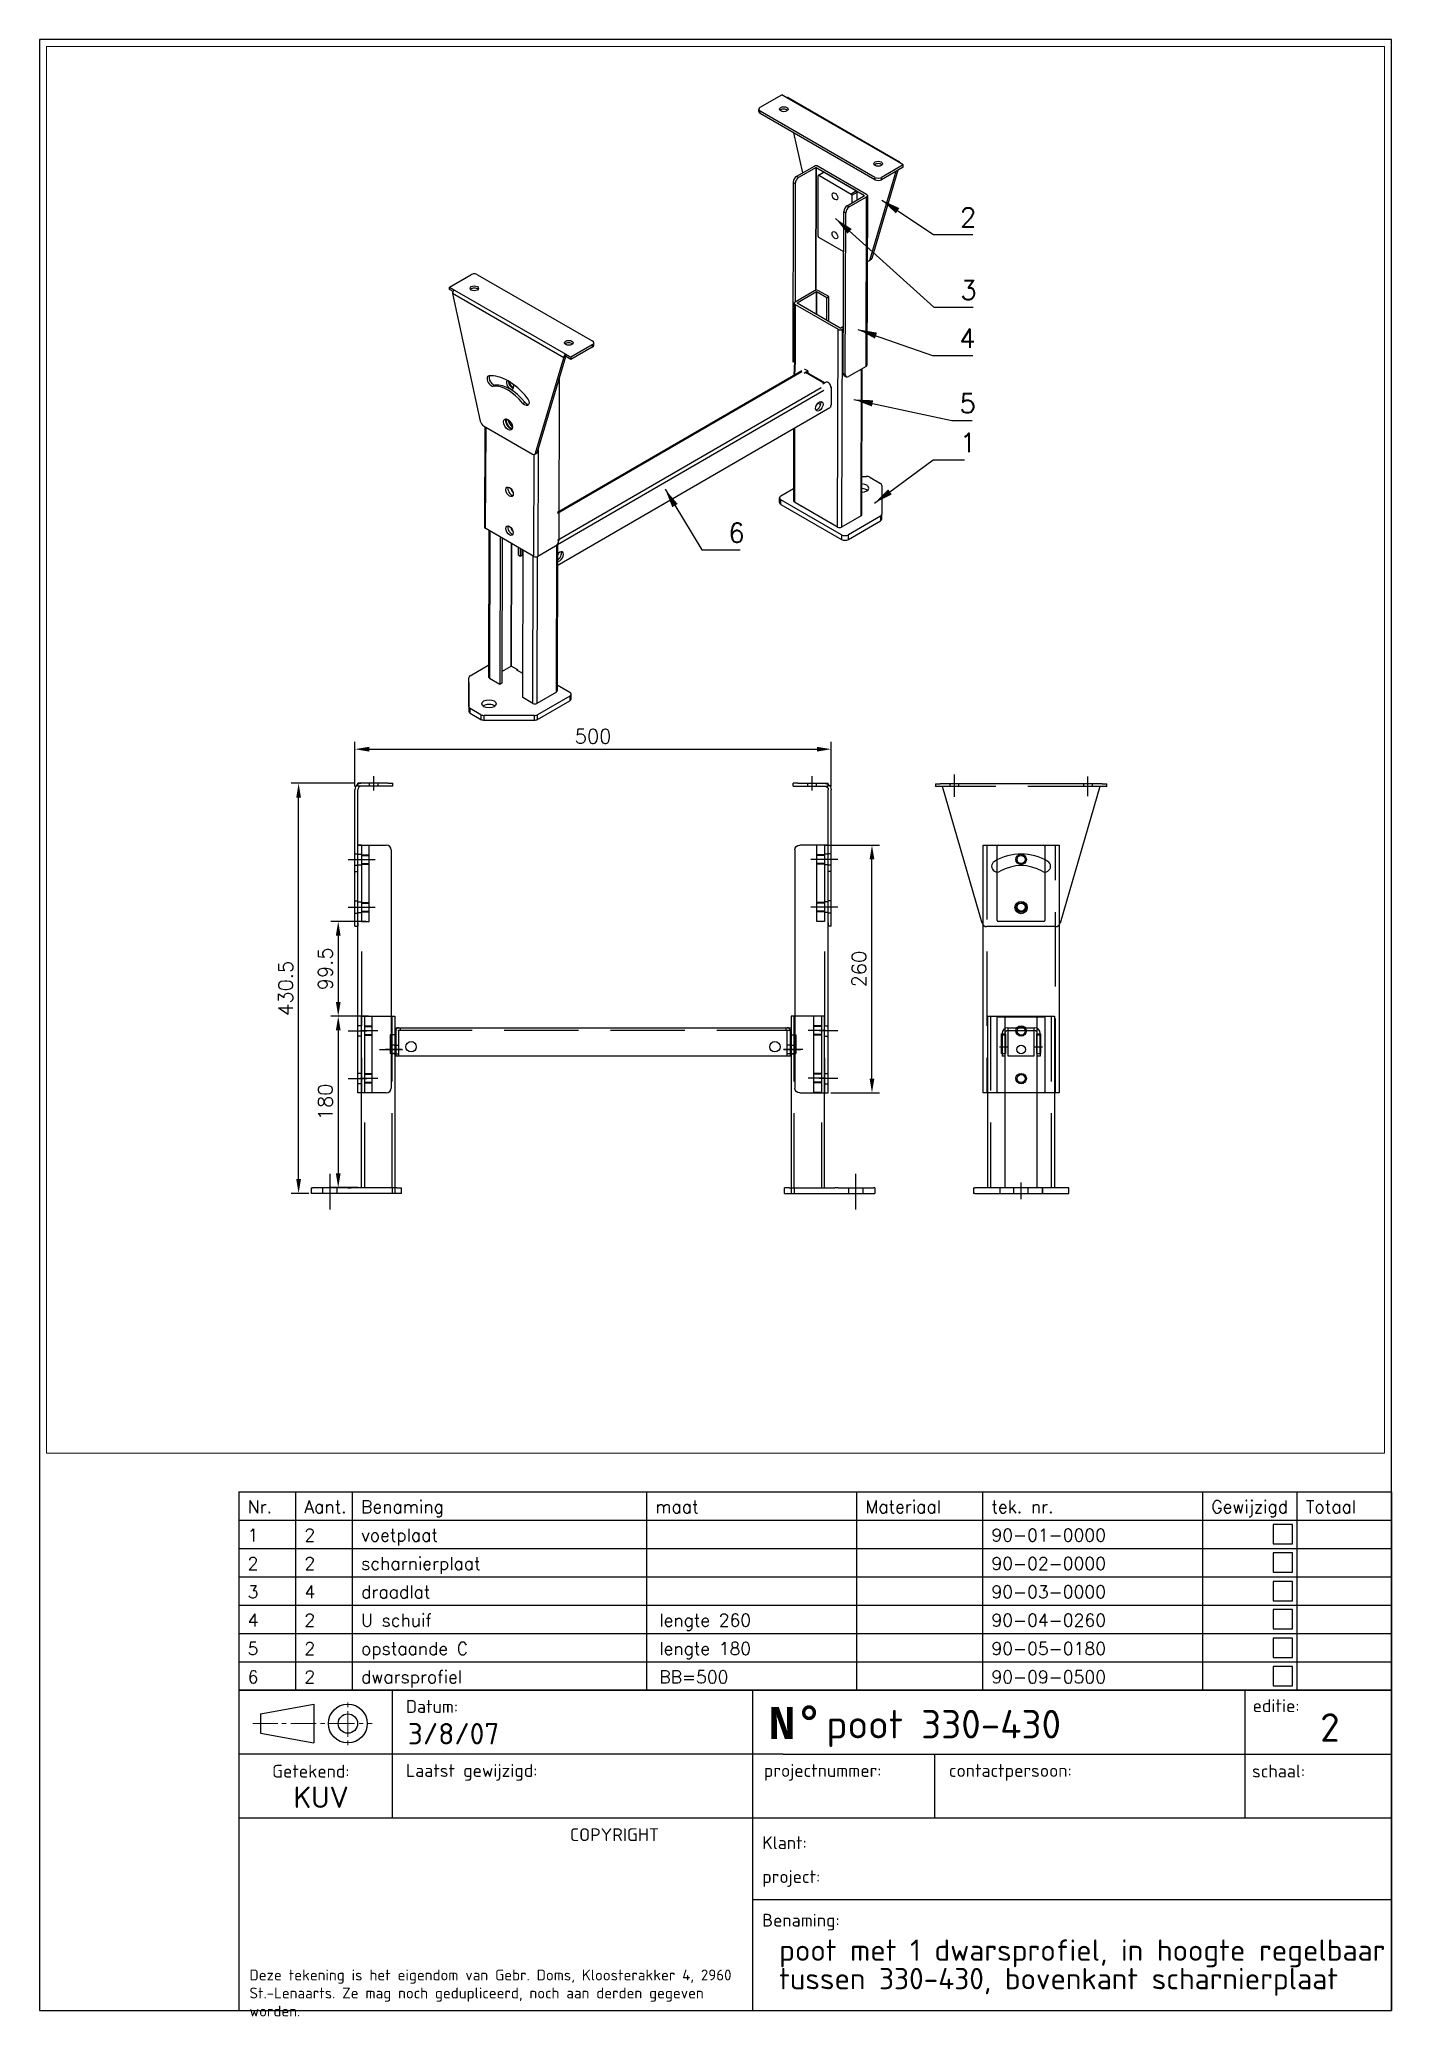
# Paper-space layout 'A4 Ver' of a CAD drawing. Extents: x 549 to 739, y -3 to 275.
# The model-space entities are those that its viewports show. They can reach past a viewport. Long polylines and large blocks are cut down to what shows.
import ezdxf
from ezdxf.enums import TextEntityAlignment as Align

# ---------------------------------------------------------------- set-up
doc = ezdxf.new("R2010")
doc.units = 0
doc.header["$LTSCALE"] = 0.2
doc.linetypes.add('Aslijn', pattern=[28.575, 19.05, -3.175, 3.175, -3.175])
doc.linetypes.add('Streeplijn', pattern=[10, 7, -3])
doc.layers.get('0').update_dxf_attribs({"linetype": 'CONTINUOUS'})
doc.layers.get('Defpoints').update_dxf_attribs({"linetype": 'CONTINUOUS'})
for name, color, linetype in [('70VOL', 5, 'CONTINUOUS'), ('draadlat', 212, 'CONTINUOUS'), ('dwarsprofiel', 42, 'CONTINUOUS'), ('pootbeen', 75, 'CONTINUOUS'), ('scharnierplaat', 232, 'CONTINUOUS'), ('schuif', 180, 'CONTINUOUS')]:
    doc.layers.add(name, color=color, linetype=linetype)
doc.layers.add('View', color=9, linetype='CONTINUOUS', plot=False)
doc.styles.add('ISOCPEUR', font='isocpeur.ttf')
doc.styles.add('ROMAND', font='', dxfattribs={"height": 2})
doc.styles.add('ROMANS', font='romans.shx')
doc.styles.add('SIMPLEX', font='SIMPLEX', dxfattribs={"width": 0.75})
doc.styles.get('ROMAND').set_extended_font_data('romand.shx')
doc.dimstyles.new('1_OP_06$0', dxfattribs={"dimscale": 6, "dimtxt": 2.5, "dimasz": 2.5, "dimexe": 1.3, "dimexo": 0.6, "dimgap": 1, "dimtad": 1, "dimdec": 1, "dimdsep": 46, "dimtxsty": 'ROMANS', "dimcen": -1.5, "dimclrd": 150, "dimclre": 150, "dimclrt": 5, "dimadec": 0, "dimazin": 0, "dimtfac": 1, "dimtdec": 1, "dimtmove": 0, "dimatfit": 3, "dimfxl": 0, "dimtolj": 1, "dimtzin": 0, "dimarcsym": 0})
doc.dimstyles.new('1_OP_08$7', dxfattribs={"dimscale": 8, "dimtxt": 2.5, "dimasz": 2.5, "dimexe": 1.3, "dimexo": 0.6, "dimgap": 1, "dimtad": 1, "dimdec": 1, "dimdsep": 46, "dimtxsty": 'ROMANS', "dimcen": -1.5, "dimclrd": 150, "dimclre": 150, "dimclrt": 5, "dimadec": 0, "dimazin": 0, "dimtfac": 1, "dimtdec": 1, "dimtmove": 0, "dimatfit": 3, "dimfxl": 0, "dimtolj": 1, "dimtzin": 0, "dimarcsym": 0})

psp = doc.layouts.new('A4 Ver')

msp = doc.modelspace()

# ---------------------------------------------------------------- texts
at = {"layer": '70VOL', "color": 5, "char_height": 20, "attachment_point": 7, "style": 'ROMANS'}
for s, insert in [('\\A1;2', (889.37, 1880.41)), ('\\A1;3', (889.77, 1803.99)), ('\\A1;4', (888.57, 1753.34)), ('\\A1;5', (888.87, 1685.1)), ('\\A1;1', (889.21, 1643.95)), ('\\A1;6', (646.14, 1549.27))]:
    msp.add_mtext(s, dxfattribs=dict(at, insert=insert))

# ---------------------------------------------------------------- blocks, each defined once
blk = doc.blocks.new('ISO_A4')
for p, q in [((200, 287), (10, 287)), ((10, 287), (10, 10)), ((200, 10), (200, 287)), ((10, 10), (200, 10))]:
    blk.add_line(p, q)
blk = doc.blocks.new('titelhoek1')
for p, q in [((162.06, 45), (0.06, 45)), ((0.06, 45), (0.06, 0)), ((21.62, 45), (21.62, 36)), ((72.32, 0), (72.32, 45)), ((141.44, 45), (141.44, 36)), ((162.06, 45), (162.06, 0)), ((3.12, 41.69), (10.59, 43.05)), ((3.12, 41.69), (3.12, 38.96)), ((10.59, 43.05), (10.59, 37.59)), ((3.12, 38.96), (10.59, 37.59)), ((76.56, 36), (0.06, 36)), ((21.62, 36), (21.62, 27)), ((76.56, 36), (162.06, 36)), ((97.85, 36), (97.85, 27)), ((141.44, 36), (141.44, 27)), ((162.06, 27), (0.06, 27)), ((72.32, 15.59), (162.06, 15.59)), ((0.06, 0), (162.06, 0))]:
    blk.add_line(p, q)
at = {"lineweight": 9}
for p, q in [((15.39, 43.28), (15.39, 42.63)), ((15.39, 42.04), (15.39, 38.45)), ((2.04, 40.32), (5.55, 40.32)), ((6.12, 40.32), (6.72, 40.32)), ((7.37, 40.32), (10.93, 40.32)), ((11.55, 40.32), (12.15, 40.32)), ((12.78, 40.32), (16.31, 40.32)), ((16.96, 40.32), (17.53, 40.32)), ((18.15, 40.32), (18.81, 40.32)), ((15.39, 37.93), (15.39, 37.3))]:
    blk.add_line(p, q, dxfattribs=at)
for radius in [2.73, 1.36]:
    blk.add_circle((15.39, 40.32), radius)
at = {"style": 'ISOCPEUR'}
for s, p in [('Datum:', (23.56, 41.82)), ('editie:', (142.55, 41.92)), ('Getekend:', (4.75, 32.72)), ('Laatst gewijzigd:', (23.56, 32.82)), ('projectnummer:', (73.85, 32.82)), ('contactpersoon:', (99.86, 32.82)), ('schaal:', (142.46, 32.74)), ('COPYRIGHT ', (46.6, 23.8)), ('Klant:', (73.62, 22.67)), ('project:', (73.62, 17.91)), ('Benaming:', (73.62, 11.78))]:
    blk.add_text(s, height=1.8, dxfattribs=at).set_placement(p)
at = {"insert": (74.49, 42.64), "char_height": 4.5, "width": 5, "attachment_point": 1, "style": 'ROMAND'}
blk.add_mtext('{\\fMonospac821 BT|b1|i0|c0|p49;N°}', dxfattribs=at)
at = {"lineweight": 9, "insert": (1.56, 5.74), "char_height": 1.52, "width": 71.22, "attachment_point": 1, "style": 'ISOCPEUR'}
blk.add_mtext('Deze tekening is het eigendom van Gebr. Doms, Kloosterakker 4, 2960 St.-Lenaarts. Ze mag noch gedupliceerd, noch aan derden gegeven worden.', dxfattribs=at)
at = {"style": 'ISOCPEUR'}
for tag, height, p in [('TEKENINGNR', 4, (82.64, 37.03)), ('CREATING_DATE', 3, (23.82, 36.49)), ('MODIFICATION_TIME', 3, (23.82, 27.49)), ('PROJECTNR', 3, (73.74, 27.6)), ('CONTACTPERSOON', 3, (99.76, 27.6)), ('KLANTNAAM', 3, (82.92, 21.47)), ('PROJECTOMSCHRIJVING:', 3, (82.92, 16.68))]:
    blk.add_attdef(tag, text='', height=height, dxfattribs=at).set_placement(p, align=Align.BOTTOM_LEFT)
for tag, height, p in [('VERSIE', 4, (153.41, 36.56)), ('MADE_BY', 3, (11.64, 27.56)), ('SCHAAL', 3, (153.27, 27.56))]:
    blk.add_attdef(tag, text='', height=height, dxfattribs=at).set_placement(p, align=Align.BOTTOM_CENTER)
for tag, p in [('BENAMING1', (75.99, 6.97)), ('BENAMING2', (75.99, 2.97))]:
    blk.add_attdef(tag, p, '', height=3, dxfattribs=at)
blk = doc.blocks.new('stuklijst poten 0')
for p, q in [((-1097.3, 0), (0, 0)), ((-1097.3, 0), (-1097.3, -27)), ((-1043.3, 0), (-1043.3, -27)), ((-989.3, 0), (-989.3, -27)), ((-709.3, 0), (-709.3, -27)), ((-509.3, 0), (-509.3, -27)), ((-509.3, 0), (-509.3, -27)), ((-389.3, 0), (-389.3, -27)), ((-180, 0), (-180, -27)), ((-90, 0), (-90, -27)), ((0, 0), (0, -27)), ((-1097.3, -27), (0, -27))]:
    blk.add_line(p, q)
at = {"style": 'SIMPLEX'}
for s, p in [('Nr.', (-1088.8, -20.3)), ('Aant.', (-1034.8, -20.3)), ('Benaming', (-980.8, -20.3)), ('maat', (-700.8, -20.3)), ('Materiaal', (-500.8, -20.3)), ('tek. nr.', (-380.8, -20.3)), ('Gewijzigd', (-171.5, -20.3)), ('Totaal', (-81.5, -20.3))]:
    blk.add_text(s, height=12, dxfattribs=at).set_placement(p)
blk = doc.blocks.new('stuklijstpoten2')
for p, q in [((-1097.3, 0), (0, 0)), ((-1097.3, 0), (-1097.3, -27)), ((-1043.3, 0), (-1043.3, -27)), ((-989.3, 0), (-989.3, -27)), ((-709.3, 0), (-709.3, -27)), ((-509.3, 0), (-509.3, -27)), ((-509.3, 0), (-509.3, -27)), ((-389.3, 0), (-389.3, -27)), ((-180, 0), (-180, -27)), ((-90, 0), (-90, -27)), ((0, 0), (0, -27)), ((-1097.3, -27), (0, -27))]:
    blk.add_line(p, q)
blk.add_lwpolyline([(-94.3, -4.3), (-112.7, -4.3), (-112.7, -22.7), (-94.3, -22.7)], close=True)
at = {"style": 'SIMPLEX'}
for tag, p in [('1GENST{4.5}', (-1088.8, -20.3)), ('2GENST{4.5}', (-1034.8, -20.3)), ('5GENST{17.5}', (-980.8, -20.3)), ('14GENST{22.5}', (-697.9, -20.3)), ('9GENST{20}', (-500.8, -20.3)), ('15GENST{10}', (-380.8, -20.3)), ('17GENST{7.5}', (-81.5, -20.3))]:
    blk.add_attdef(tag, p, '', height=12, dxfattribs=at)
blk = doc.blocks.new('A$C4EBF2C44')
for p, q in [((0, 150), (5, 150)), ((0, 150), (0, 147)), ((5, 147), (0, 147)), ((175, 150), (5, 150)), ((49, 3.6), (7.5, 147)), ((172.5, 147), (131, 3.6)), ((172.5, 147), (172.5, 147)), ((175, 150), (180, 150)), ((180, 147), (175, 147)), ((180, 147), (180, 150)), ((126.2, 0), (53.8, 0))]:
    blk.add_line(p, q)
at = {"linetype": 'Streeplijn'}
blk.add_line((175, 147), (5, 147), dxfattribs=at)
at = {"linetype": 'Streeplijn', "ltscale": 3.628447}
for p, q in [((15.5, 147), (15.5, 150)), ((24.5, 147), (24.5, 150)), ((155.5, 150), (155.5, 147)), ((164.5, 150), (164.5, 147))]:
    blk.add_line(p, q, dxfattribs=at)
at = {"linetype": 'Aslijn'}
for p, q in [((20, 136.3), (20, 159.8)), ((160, 136.9), (160, 157.4))]:
    blk.add_line(p, q, dxfattribs=at)
blk.add_circle((90, 20), 6.5)
for centre, radius, start, end in [((65, 63.3), 6, 120, 300), ((90, 20), 56, 60, 120), ((90, 20), 44, 60, 120), ((115, 63.3), 6, 240, 60), ((53.8, 5), 5, 196.1254, 270), ((126.2, 5), 5, 270, 343.8746)]:
    blk.add_arc(centre, radius, start, end)
blk = doc.blocks.new('90040260A')
at = {"linetype": 'Aslijn', "ltscale": 1.142718}
for p, q in [((-1, 355), (18.6, 355)), ((-1, 305), (18.6, 305)), ((-1, 175), (18.6, 175)), ((-1, 125), (18.6, 125))]:
    blk.add_line(p, q, dxfattribs=at)
for p, q in [((13, 370), (9, 370)), ((9, 110), (9, 370)), ((9, 370), (39, 370)), ((44, 365), (44, 115)), ((13, 110), (9, 110)), ((39, 110), (13, 110))]:
    blk.add_line(p, q)
at = {"linetype": 'Streeplijn', "ltscale": 1.142718}
for p, q in [((9, 360.5), (13, 360.5)), ((9, 349.5), (13, 349.5)), ((13, 180.5), (9, 180.5)), ((13, 169.5), (9, 169.5)), ((13, 130.5), (9, 130.5)), ((13, 119.5), (9, 119.5))]:
    blk.add_line(p, q, dxfattribs=at)
at = {"linetype": 'Streeplijn'}
blk.add_line((13, 370), (13, 110), dxfattribs=at)
at = {"ltscale": 1.142718}
for p, q in [((9, 310.5), (13, 310.5)), ((9, 299.5), (13, 299.5))]:
    blk.add_line(p, q, dxfattribs=at)
for centre, start, end in [((39, 365), 0, 90), ((39, 115), 270, 0)]:
    blk.add_arc(centre, 5, start, end)
blk = doc.blocks.new('pootbeen 180a')
for p, q in [((53, 422.8), (53, 602.8)), ((88, 602.8), (88, 416.8)), ((0, 422.8), (1.5, 422.8)), ((0, 422.8), (0, 416.8)), ((95, 416.8), (0, 416.8)), ((38.5, 422.8), (1.5, 422.8)), ((38.5, 422.8), (42.1, 422.8)), ((90, 422.8), (42.1, 422.8)), ((90, 422.8), (95, 422.8)), ((95, 416.8), (95, 422.8))]:
    blk.add_line(p, q)
at = {"ltscale": 3.870205}
blk.add_line((53, 602.8), (88, 602.8), dxfattribs=at)
at = {"linetype": 'Streeplijn'}
for p, q in [((56, 602.8), (56, 422.8)), ((85, 422.8), (85, 602.8)), ((85, 422.8), (85, 416.8))]:
    blk.add_line(p, q, dxfattribs=at)
at = {"linetype": 'Aslijn', "ltscale": 1.142718}
blk.add_line((95.6, 567.8), (78.1, 567.8), dxfattribs=at)
at = {"ltscale": 1.142718}
for p, q in [((88, 572.3), (85, 572.3)), ((88, 563.3), (85, 563.3))]:
    blk.add_line(p, q, dxfattribs=at)
at = {"linetype": 'Aslijn', "ltscale": 2.902758}
blk.add_line((20, 400), (20, 437.2), dxfattribs=at)
at = {"linetype": 'Streeplijn', "ltscale": 2.902758}
for p, q in [((12.5, 416.8), (12.5, 422.8)), ((27.5, 416.8), (27.5, 422.8))]:
    blk.add_line(p, q, dxfattribs=at)
blk = doc.blocks.new('90-09-0500A')
for p, q in [((16, 22.5), (11, 22.5)), ((11, 22.5), (11, 3)), ((16, 30), (432, 30)), ((16, 30), (16, 22.5)), ((432, 30), (432, 22.5)), ((432, 22.5), (437, 22.5)), ((437, 22.5), (437, 3)), ((16, 3), (11, 3)), ((16, 3), (16, 0)), ((432, 0), (16, 0)), ((432, 3), (432, 0)), ((432, 3), (437, 3))]:
    blk.add_line(p, q)
at = {"linetype": 'Streeplijn'}
for p, q in [((432, 27), (16, 27)), ((17, 27), (17, 0)), ((20, 0), (20, 27)), ((21.5, 30), (21.5, 27)), ((426.5, 30), (426.5, 27)), ((428, 0), (428, 27)), ((431, 27), (431, 0)), ((17, 11.5), (20, 11.5)), ((17, 2.5), (20, 2.5)), ((431, 11.5), (428, 11.5)), ((431, 2.5), (428, 2.5))]:
    blk.add_line(p, q, dxfattribs=at)
at = {"linetype": 'Aslijn'}
for p, q in [((0, 7), (24, 7)), ((444.3, 7), (424, 7))]:
    blk.add_line(p, q, dxfattribs=at)
for centre in [(33, 10), (415, 10), (415, 10)]:
    blk.add_circle(centre, 5.5)
at = {"linetype": 'Streeplijn'}
for centre, start, end in [((20, 27), 90, 180), ((428, 27), 0, 90)]:
    blk.add_arc(centre, 3, start, end, dxfattribs=at)
blk = doc.blocks.new('A$C334307B7')
at = {"ltscale": 3.59389}
for p, q in [((0, 1), (0, 79)), ((50, 79), (50, 1))]:
    blk.add_line(p, q, dxfattribs=at)
blk.add_line((1, 80), (49, 80))
at = {"ltscale": 3.572625}
blk.add_line((49, 0), (1, 0), dxfattribs=at)
for centre in [(25, 65), (25, 15)]:
    blk.add_circle(centre, 4.25)
at = {"ltscale": 0.598278}
for centre, start, end in [((1, 79), 90, 180), ((49, 79), 0, 90), ((1, 1), 180, 270), ((49, 1), 270, 0)]:
    blk.add_arc(centre, 1, start, end, dxfattribs=at)
at = {"color": 3}
for centre in [(25, 65), (25, 15)]:
    blk.add_arc(centre, 5, 180, 90, dxfattribs=at)
blk = doc.blocks.new('pootbeen 180B')
for p, q in [((15, 412.1), (15, 592.1)), ((33, 592.1), (33, 412.1)), ((67, 412.1), (67, 592.1)), ((85, 592.1), (85, 412.1)), ((33, 573.6), (33.5, 573.6)), ((33.5, 573.6), (33.5, 553.1)), ((66.5, 553.1), (66.5, 573.6)), ((66.5, 573.6), (67, 573.6)), ((33.5, 553.1), (33, 553.1)), ((67, 553.1), (66.5, 553.1)), ((0, 412.1), (1.5, 412.1)), ((0, 412.1), (0, 406.1)), ((1.5, 406.1), (0, 406.1)), ((100, 412.1), (1.5, 412.1)), ((1.5, 406.1), (100, 406.1)), ((100, 406.1), (100, 412.1))]:
    blk.add_line(p, q)
at = {"ltscale": 3.655324}
blk.add_line((15, 592.1), (85, 592.1), dxfattribs=at)
at = {"linetype": 'Streeplijn'}
for p, q in [((18, 592.1), (18, 412.1)), ((82, 412.1), (82, 592.1))]:
    blk.add_line(p, q, dxfattribs=at)
at = {"linetype": 'Streeplijn', "ltscale": 3.789711}
for p, q in [((29.5, 553.1), (29.5, 573.6)), ((70.5, 573.6), (70.5, 553.1))]:
    blk.add_line(p, q, dxfattribs=at)
at = {"linetype": 'Streeplijn', "ltscale": 1.333188}
for p, q in [((29.5, 573.6), (33, 573.6)), ((67, 573.6), (70.5, 573.6))]:
    blk.add_line(p, q, dxfattribs=at)
at = {"linetype": 'Streeplijn', "ltscale": 0.19037}
for p, q in [((30, 553.1), (29.5, 553.1)), ((70.5, 553.1), (70, 553.1))]:
    blk.add_line(p, q, dxfattribs=at)
at = {"linetype": 'Streeplijn', "ltscale": 1.142718}
for p, q in [((30, 553.1), (33, 553.1)), ((67, 553.1), (70, 553.1))]:
    blk.add_line(p, q, dxfattribs=at)
at = {"linetype": 'Aslijn', "ltscale": 2.902758}
blk.add_line((50, 400), (50, 417.6), dxfattribs=at)
at = {"linetype": 'Streeplijn', "ltscale": 2.902758}
for p, q in [((27.5, 412.1), (27.5, 406.1)), ((28, 406.1), (28, 412.1)), ((42.5, 406.1), (42.5, 412.1)), ((57.5, 406.1), (57.5, 412.1)), ((72, 412.1), (72, 406.1)), ((72.5, 412.1), (72.5, 406.1))]:
    blk.add_line(p, q, dxfattribs=at)
at = {"ltscale": 3.419731}
blk.add_circle((50, 557.1), 4.5, dxfattribs=at)
at = {"ltscale": 0.000498378}
for centre, start, end in [((33, 574.1), 90, 180), ((67, 574.1), 0, 90)]:
    blk.add_arc(centre, 0.001, start, end, dxfattribs=at)
blk = doc.blocks.new('A$C72246AC3')
at = {"linetype": 'Aslijn'}
for p, q in [((0, 65), (18.4, 65)), ((0, 15), (18.4, 15))]:
    blk.add_line(p, q, dxfattribs=at)
at = {"ltscale": 3.620644}
blk.add_line((4.2, 80), (4.2, 0), dxfattribs=at)
at = {"ltscale": 3.870343}
for p, q in [((4.2, 80), (12.2, 80)), ((4.2, 0), (12.2, 0))]:
    blk.add_line(p, q, dxfattribs=at)
at = {"linetype": 'Streeplijn'}
for p, q in [((4.2, 70), (12.2, 70)), ((4.2, 69.2), (12.2, 69.2)), ((4.2, 60.7), (12.2, 60.7)), ((4.2, 60), (12.2, 60)), ((4.2, 20), (12.2, 20)), ((4.2, 19.2), (12.2, 19.2)), ((4.2, 10.7), (12.2, 10.7)), ((4.2, 10), (12.2, 10))]:
    blk.add_line(p, q, dxfattribs=at)
at = {"ltscale": 3.59389}
blk.add_line((12.2, 0), (12.2, 80), dxfattribs=at)
blk = doc.blocks.new('A$C764925F4')
for p, q in [((7.4, 147), (7.4, 150)), ((39.4, 150), (7.4, 150)), ((39.4, 147), (7.4, 147)), ((39.4, 150), (44.4, 150)), ((44.4, 147), (39.4, 147)), ((44.4, 147), (44.4, 150)), ((4.4, 3.6), (4.4, 143.1)), ((7.4, 3.6), (7.4, 143.1)), ((4.4, 0), (4.4, 3.6)), ((4.4, 0), (7.4, 0)), ((7.4, 3.6), (7.4, 0))]:
    blk.add_line(p, q)
at = {"linetype": 'Streeplijn', "ltscale": 3.628447}
for p, q in [((19.9, 147), (19.9, 150)), ((28.9, 147), (28.9, 150)), ((4.4, 76), (7.4, 76)), ((4.4, 64), (7.4, 64)), ((4.4, 57.3), (7.4, 57.3)), ((4.4, 26.5), (7.4, 26.5)), ((4.4, 13.5), (7.4, 13.5))]:
    blk.add_line(p, q, dxfattribs=at)
at = {"linetype": 'Aslijn'}
for p, q in [((24.4, 142.6), (24.4, 157.4)), ((0, 20), (14.2, 20))]:
    blk.add_line(p, q, dxfattribs=at)
for radius, start in [(6.9, 124.4174), (3.9, 90)]:
    blk.add_arc((11.3, 143.1), radius, start, 180)
at = {"linetype": 'Streeplijn'}
blk.add_arc((11.3, 143.1), 6.9, 90, 124.4174, dxfattribs=at)
blk = doc.blocks.new('A$C03F00B1E')
at = {"ltscale": 3.628286}
for p, q in [((2.6, 24), (2.6, 0)), ((5.6, 24), (5.6, 0)), ((39.6, 0), (39.6, 24)), ((42.6, 3), (42.6, 24))]:
    blk.add_line(p, q, dxfattribs=at)
for p, q in [((2.6, 22.5), (5.6, 22.5)), ((39.6, 22.5), (42.6, 22.5)), ((2.6, 3), (5.6, 3)), ((39.6, 3), (42.6, 3))]:
    blk.add_line(p, q)
at = {"ltscale": 3.732117}
for p, q in [((8.6, 30), (36.6, 30)), ((36.1, 0), (9.1, 0))]:
    blk.add_line(p, q, dxfattribs=at)
at = {"ltscale": 1.142337}
for p, q in [((8.6, 27), (9.1, 27)), ((36.1, 27), (36.6, 27))]:
    blk.add_line(p, q, dxfattribs=at)
at = {"ltscale": 3.731979}
for p, q in [((9.1, 0), (9.1, 30)), ((36.1, 30), (36.1, 0))]:
    blk.add_line(p, q, dxfattribs=at)
at = {"linetype": 'Streeplijn'}
blk.add_line((9.1, 27), (36.1, 27), dxfattribs=at)
at = {"ltscale": 0.19037}
blk.add_line((36.1, 30), (36.6, 30), dxfattribs=at)
at = {"linetype": 'Aslijn'}
for p, q in [((0, 10), (7.9, 10)), ((37, 10), (44.9, 10))]:
    blk.add_line(p, q, dxfattribs=at)
at = {"ltscale": 1.142718}
for p, q in [((5.6, 0), (2.6, 0)), ((42.6, 0), (39.6, 0)), ((42.6, 3), (42.6, 0))]:
    blk.add_line(p, q, dxfattribs=at)
blk.add_circle((22.6, 7), 4.5)
at = {"ltscale": 3.628286}
for centre, radius, start, end in [((8.6, 24), 6, 90, 180), ((8.6, 24), 3, 90, 180), ((36.6, 24), 6, 0, 90), ((36.6, 24), 3, 0, 90)]:
    blk.add_arc(centre, radius, start, end, dxfattribs=at)
blk = doc.blocks.new('90040260B')
for p, q in [((-1, 110), (-1, 370)), ((79, 370), (79, 110)), ((79, 110), (-1, 110))]:
    blk.add_line(p, q)
at = {"ltscale": 3.666539}
blk.add_line((-1, 370), (79, 370), dxfattribs=at)
at = {"linetype": 'Streeplijn'}
for p, q in [((3, 370), (3, 110)), ((75, 110), (75, 370))]:
    blk.add_line(p, q, dxfattribs=at)
for centre in [(39, 355), (39, 305), (39, 175), (39, 125)]:
    blk.add_circle(centre, 5.5)
blk = doc.blocks.new('*D17')
at = {"layer": '70VOL', "color": 150, "lineweight": -2}
for p, q in [((254.5, 1296.3), (187.2, 1296.3)), ((195, 880.8), (195, 1281.3)), ((205.9, 865.8), (187.2, 865.8))]:
    blk.add_line(p, q, dxfattribs=at)
at = {"layer": '70VOL', "color": 150}
for points in [[(192.5, 1281.3), (197.5, 1281.3), (195, 1296.3)], [(192.5, 880.8), (197.5, 880.8), (195, 865.8)]]:
    blk.add_solid(points, dxfattribs=at)
at = {"layer": 'Defpoints', "color": 0}
for p in [(195, 1296.3), (258.1, 1296.3), (209.5, 865.8)]:
    blk.add_point(p, dxfattribs=at)
at = {"layer": '70VOL', "color": 5, "insert": (181.5, 1081), "char_height": 15, "attachment_point": 5, "rotation": 90, "style": 'ROMANS'}
blk.add_mtext('\\A1;430.5', dxfattribs=at)
blk = doc.blocks.new('*D18')
at = {"layer": '70VOL', "color": 150, "lineweight": -2}
for p, q in [((265.5, 1151.3), (228.8, 1151.3)), ((236.6, 1136.3), (236.6, 1066.8)), ((268.5, 1051.8), (228.8, 1051.8))]:
    blk.add_line(p, q, dxfattribs=at)
at = {"layer": '70VOL', "color": 150}
for points in [[(234.1, 1136.3), (239.1, 1136.3), (236.6, 1151.3)], [(234.1, 1066.8), (239.1, 1066.8), (236.6, 1051.8)]]:
    blk.add_solid(points, dxfattribs=at)
at = {"layer": 'Defpoints', "color": 0}
for p in [(269.1, 1151.3), (236.6, 1051.8), (272.1, 1051.8)]:
    blk.add_point(p, dxfattribs=at)
at = {"layer": '70VOL', "color": 5, "insert": (223.1, 1101.5), "char_height": 15, "attachment_point": 5, "rotation": 90, "style": 'ROMANS'}
blk.add_mtext('\\A1;99.5', dxfattribs=at)
blk = doc.blocks.new('*D19')
at = {"layer": '70VOL', "color": 150, "lineweight": -2}
for p, q in [((260.5, 1051.8), (228.8, 1051.8)), ((236.6, 1036.8), (236.6, 886.8)), ((257.5, 871.8), (228.8, 871.8))]:
    blk.add_line(p, q, dxfattribs=at)
at = {"layer": '70VOL', "color": 150}
for points in [[(234.1, 1036.8), (239.1, 1036.8), (236.6, 1051.8)], [(234.1, 886.8), (239.1, 886.8), (236.6, 871.8)]]:
    blk.add_solid(points, dxfattribs=at)
at = {"layer": 'Defpoints', "color": 0}
for p in [(264.1, 1051.8), (236.6, 871.8), (261.1, 871.8)]:
    blk.add_point(p, dxfattribs=at)
at = {"layer": '70VOL', "color": 5, "insert": (223.1, 961.8), "char_height": 15, "attachment_point": 5, "rotation": 90, "style": 'ROMANS'}
blk.add_mtext('\\A1;180', dxfattribs=at)
blk = doc.blocks.new('*D20')
at = {"layer": '70VOL', "color": 150, "lineweight": -2}
for p, q in [((750.7, 1231.3), (804.7, 1231.3)), ((796.9, 986.3), (796.9, 1216.3)), ((753.7, 971.3), (804.7, 971.3))]:
    blk.add_line(p, q, dxfattribs=at)
at = {"layer": '70VOL', "color": 150}
for points in [[(794.4, 1216.3), (799.4, 1216.3), (796.9, 1231.3)], [(794.4, 986.3), (799.4, 986.3), (796.9, 971.3)]]:
    blk.add_solid(points, dxfattribs=at)
at = {"layer": 'Defpoints', "color": 0}
for p in [(747.1, 1231.3), (796.9, 1231.3), (750.1, 971.3)]:
    blk.add_point(p, dxfattribs=at)
at = {"layer": '70VOL', "color": 5, "insert": (783.4, 1101.3), "char_height": 15, "attachment_point": 5, "rotation": 90, "style": 'ROMANS'}
blk.add_mtext('\\A1;260', dxfattribs=at)
blk = doc.blocks.new('*D21')
at = {"layer": '70VOL', "color": 150, "lineweight": -2}
for p, q in [((254.1, 1293), (254.1, 1339.9)), ((269.1, 1332.1), (739.1, 1332.1)), ((754.1, 1293), (754.1, 1339.9))]:
    blk.add_line(p, q, dxfattribs=at)
at = {"layer": '70VOL', "color": 150}
for points in [[(269.1, 1334.6), (269.1, 1329.6), (254.1, 1332.1)], [(739.1, 1334.6), (739.1, 1329.6), (754.1, 1332.1)]]:
    blk.add_solid(points, dxfattribs=at)
at = {"layer": 'Defpoints', "color": 0}
for p in [(754.1, 1332.1), (254.1, 1289.4), (754.1, 1289.4)]:
    blk.add_point(p, dxfattribs=at)
at = {"layer": '70VOL', "color": 5, "insert": (504.1, 1345.6), "char_height": 15, "attachment_point": 5, "style": 'ROMANS'}
blk.add_mtext('\\A1;500', dxfattribs=at)

# ---------------------------------------------------------------- dimensions: what is measured, and where the dimension line sits
at = {"layer": '70VOL'}
dim = msp.add_linear_dim(base=(754.05, 1332.06), p1=(254.05, 1289.4), p2=(754.05, 1289.4), dimstyle='1_OP_06$0', dxfattribs=at)
dim.commit()
dim.dimension.update_dxf_attribs({"geometry": '*D21', "text_midpoint": (504.05, 1345.56)})
for base, p1, p2, picture, middle in [((194.9861, 1296.2955), (209.5154, 865.7535), (258.0509, 1296.2955), '*D17', (181.4861, 1081.0245)), ((796.93, 1231.3), (750.05, 971.3), (747.05, 1231.3), '*D20', (783.43, 1101.3)), ((236.6387, 1051.7535), (269.0509, 1151.2955), (272.0509, 1051.7535), '*D18', (223.1387, 1101.5245)), ((236.64, 871.75), (264.05, 1051.75), (261.05, 871.75), '*D19', (223.14, 961.75))]:
    dim = msp.add_linear_dim(base=base, p1=p1, p2=p2, angle=90, dimstyle='1_OP_06$0', dxfattribs=at)
    dim.commit()
    dim.dimension.update_dxf_attribs({"geometry": picture, "text_midpoint": middle})

# ---------------------------------------------------------------- linework, layer by layer
at = {"layer": '70VOL'}
for p, q in [((679.56, 2005.99), (702.15, 2019.07)), ((707.46, 2016), (702.15, 2019.07)), ((707.46, 2016), (707.46, 2016)), ((824.29, 1948.55), (707.46, 2016)), ((707.46, 2016), (707.46, 2016)), ((708.96, 2016.15), (825.78, 1948.7)), ((678.09, 2001.5), (678.1, 2003.95)), ((679.56, 1999.45), (679.57, 2001.9)), ((799.93, 1929.96), (679.56, 1999.45)), ((799.93, 1932.41), (679.57, 2001.9)), ((724.15, 1937.05), (715, 1978.99)), ((736.09, 1943.95), (717.73, 1933.33)), ((719.85, 1932.1), (717.73, 1933.33)), ((738.21, 1942.73), (719.85, 1932.1)), ((738.07, 1813.81), (738.21, 1942.73)), ((738.21, 1942.73), (738.07, 1813.81)), ((738.21, 1942.73), (789.19, 1913.3)), ((740.28, 1870.5), (740.35, 1934.15)), ((791.31, 1914.52), (740.33, 1943.95)), ((740.56, 1934.6), (746.2, 1937.87)), ((741.06, 1934.55), (746.71, 1937.82)), ((741.06, 1934.55), (775.04, 1914.93)), ((780.69, 1918.2), (746.71, 1937.82)), ((822.1, 1938.7), (794.8, 1846.05)), ((824.22, 1939.93), (796.92, 1847.28)), ((799.93, 1932.41), (799.93, 1929.96)), ((829.6, 1945.49), (807, 1932.41)), ((829.59, 1943.04), (807, 1929.96)), ((807, 1929.96), (807, 1932.41)), ((824.29, 1948.55), (824.29, 1948.55)), ((829.6, 1945.49), (824.29, 1948.55)), ((824.29, 1948.55), (824.29, 1948.55)), ((824.29, 1948.55), (824.29, 1948.55)), ((826.4, 1947.33), (826.4, 1947.33)), ((826.4, 1947.33), (826.4, 1947.33)), ((829.59, 1943.04), (829.6, 1945.49)), ((714.19, 1927.2), (713.99, 1738.25)), ((714.19, 1927.2), (716.31, 1925.98)), ((716.31, 1925.98), (716.17, 1801.49)), ((770.83, 1902.67), (789.19, 1913.3)), ((772.95, 1901.44), (791.31, 1912.07)), ((780.69, 1918.2), (775.04, 1914.93)), ((775.75, 1913.71), (775.74, 1905.51)), ((775.75, 1913.71), (781.4, 1916.98)), ((781.39, 1908.78), (781.4, 1916.98)), ((789.19, 1913.3), (789.19, 1913.3)), ((790.78, 1734.02), (791.31, 1912.07)), ((792.19, 1913.29), (791.66, 1735.24)), ((766.77, 1726.65), (767.29, 1896.54)), ((767.29, 1896.54), (769.41, 1895.32)), ((768.9, 1725.43), (769.41, 1895.32)), ((772.95, 1901.44), (770.83, 1902.67)), ((767.24, 1854.11), (740.98, 1869.28)), ((796.92, 1847.28), (794.8, 1846.05)), ((353.3, 1817.13), (375.89, 1830.21)), ((382.96, 1830.21), (503.33, 1760.72)), ((796.03, 1846.05), (793.91, 1844.82)), ((353.29, 1814.68), (353.3, 1817.13)), ((357.11, 1812.48), (353.29, 1814.68)), ((353.3, 1817.13), (358.61, 1814.07)), ((356.48, 1810.39), (385.7, 1676.44)), ((473.31, 1742.94), (356.48, 1810.39)), ((358.61, 1814.07), (475.43, 1746.62)), ((358.61, 1814.07), (358.61, 1814.07)), ((358.61, 1814.07), (358.61, 1814.07)), ((358.61, 1814.07), (358.61, 1814.07)), ((736.66, 1813.35), (716.18, 1801.49)), ((738.78, 1812.12), (718.3, 1800.27)), ((738.75, 1788.46), (738.78, 1812.12)), ((738.78, 1812.12), (738.76, 1788.46)), ((749.4, 1805.99), (738.78, 1812.12)), ((751.52, 1807.22), (740.9, 1813.35)), ((749.37, 1782.33), (749.4, 1805.99)), ((749.4, 1805.99), (751.52, 1807.22)), ((751.49, 1781.11), (751.52, 1807.22)), ((715.3, 1800.27), (715.24, 1738.98)), ((716.18, 1799.04), (716.13, 1739.49)), ((716.18, 1799.04), (761.5, 1772.88)), ((763.61, 1774.11), (718.3, 1800.27)), ((718.3, 1800.27), (718.3, 1800.27)), ((760.77, 1565.31), (761.5, 1772.88)), ((763.62, 1774.11), (767.16, 1776.16)), ((765.74, 1772.88), (765.01, 1565.31)), ((765.74, 1772.88), (767.15, 1773.7)), ((445.94, 1644.12), (475.42, 1744.17)), ((475.42, 1744.17), (473.31, 1742.94)), ((475.43, 1746.62), (475.43, 1744.17)), ((475.43, 1744.17), (475.43, 1746.62)), ((475.43, 1744.17), (475.43, 1746.62)), ((475.43, 1746.62), (475.43, 1746.62)), ((475.43, 1746.62), (480.74, 1743.55)), ((475.43, 1746.62), (475.43, 1746.62)), ((480.74, 1741.11), (475.43, 1744.17)), ((475.43, 1744.17), (475.43, 1744.17)), ((475.43, 1744.17), (475.43, 1744.17)), ((503.34, 1756.63), (480.74, 1743.55)), ((503.33, 1754.19), (480.74, 1741.11)), ((480.74, 1743.55), (480.74, 1741.11)), ((503.34, 1756.63), (503.33, 1754.19)), ((504.79, 1756.22), (504.8, 1758.67)), ((443.82, 1642.89), (473.31, 1742.94)), ((723.41, 1729.15), (466.67, 1580.54)), ((723.41, 1728.13), (466.67, 1579.52)), ((716.13, 1739.49), (713.99, 1738.25)), ((715.4, 1739.07), (714.72, 1724.12)), ((716.13, 1739.49), (715.6, 1724.64)), ((725.73, 1727.02), (729.61, 1729.27)), ((726.08, 1726.82), (725.73, 1727.02)), ((727.14, 1727.43), (726.08, 1726.82)), ((746.26, 1716.39), (727.14, 1727.43)), ((729.61, 1729.27), (727.49, 1730.5)), ((747.49, 1716.7), (728.64, 1727.58)), ((729.61, 1729.27), (729.61, 1727.02)), ((768.9, 1725.43), (766.77, 1726.65)), ((767.8, 1724.37), (769.93, 1723.14)), ((790.78, 1734.02), (772.42, 1723.39)), ((785.49, 1577.17), (785.83, 1731.15)), ((786.36, 1578.39), (786.7, 1731.66)), ((399.24, 1713.13), (401.36, 1714.35)), ((746.34, 1708.67), (466.63, 1546.76)), ((466.64, 1551.67), (743.52, 1711.94)), ((468.58, 1720.93), (468.06, 1551.29)), ((745.2, 1715.78), (746.26, 1716.39)), ((745.55, 1715.58), (745.2, 1715.78)), ((749.44, 1717.83), (745.55, 1715.58)), ((751.56, 1716.6), (749.44, 1717.83)), ((753.68, 1711.7), (753.68, 1712.92)), ((753.68, 1712.54), (754.04, 1712.34)), ((754.04, 1711.9), (753.68, 1711.7)), ((754.04, 1712.34), (754.02, 1693.14)), ((430.39, 1695.14), (432.51, 1696.37)), ((752.76, 1690.37), (466.6, 1524.73)), ((743.13, 1693.71), (740.19, 1695.4)), ((753.66, 1693.34), (754.02, 1693.55)), ((754.02, 1693.14), (753.66, 1693.34)), ((753.66, 1690.89), (753.66, 1693.34)), ((389.1, 1671.53), (440.42, 1641.91)), ((390.51, 1670.72), (390.06, 1565.2)), ((391.39, 1670.21), (390.94, 1563.97)), ((714.66, 1668.32), (714.57, 1592.71)), ((715.54, 1668.83), (715.45, 1591.48)), ((441.92, 1534.54), (442.37, 1641.45)), ((442.93, 1641.66), (445.05, 1642.89)), ((445.94, 1644.12), (443.82, 1642.89)), ((446.62, 1646.4), (446.16, 1534.54)), ((701.3, 1598.02), (714.59, 1605.71)), ((786.41, 1618.45), (791.1, 1618.45)), ((794.64, 1617.61), (805.87, 1611.13)), ((807.34, 1609.08), (807.41, 1578.77)), ((699.83, 1591.08), (699.84, 1595.98)), ((701.3, 1589.03), (701.31, 1593.93)), ((701.3, 1589.03), (765.02, 1552.24)), ((765.03, 1557.14), (701.31, 1593.93)), ((722.53, 1587.39), (715.45, 1591.48)), ((754.04, 1569.2), (722.18, 1587.59)), ((807.4, 1573.87), (807.41, 1578.77)), ((441.92, 1534.54), (390.94, 1563.97)), ((394.67, 1407.53), (395.01, 1561.62)), ((395.89, 1561.11), (395.55, 1406.3)), ((760.77, 1565.31), (753.69, 1569.4)), ((785.49, 1577.17), (765.01, 1565.31)), ((765.03, 1557.14), (765.02, 1552.24)), ((772.09, 1552.24), (805.94, 1571.83)), ((772.09, 1552.24), (772.1, 1557.14)), ((805.95, 1576.73), (772.1, 1557.14)), ((805.95, 1576.73), (805.94, 1571.83)), ((406.51, 1554.98), (406.17, 1400.17)), ((408.62, 1553.76), (408.29, 1401.4)), ((418.14, 1419.38), (418.46, 1548.08)), ((418.46, 1548.08), (418.15, 1419.38)), ((425.37, 1544.09), (425.37, 1536.05)), ((425.37, 1536.05), (427.49, 1534.83)), ((427.5, 1542.86), (427.49, 1534.83)), ((427.49, 1534.83), (429.26, 1535.85)), ((429.26, 1541.84), (429.26, 1535.44)), ((430.24, 1386.27), (430.58, 1541.08)), ((464.52, 1545.16), (446.16, 1534.54)), ((465.58, 1391.99), (465.92, 1546.31)), ((466.8, 1547.44), (466.46, 1393.22)), ((429.26, 1535.44), (428.9, 1535.65)), ((440.86, 1380.14), (441.2, 1534.95)), ((445.44, 1534.23), (445.1, 1380.14)), ((375.08, 1409.19), (394.68, 1420.53)), ((408.3, 1413.68), (418.14, 1419.38)), ((425.23, 1415.29), (418.15, 1419.38)), ((424.17, 1415.09), (424.87, 1415.5)), ((430.27, 1411.57), (424.17, 1415.09)), ((425.22, 1414.48), (425.23, 1415.29)), ((373.62, 1402.25), (373.62, 1407.15)), ((373.62, 1402.26), (373.62, 1407.15)), ((373.69, 1376.84), (373.62, 1407.15)), ((373.62, 1402.25), (373.69, 1371.94)), ((406.17, 1400.17), (395.55, 1406.3)), ((408.29, 1401.4), (406.17, 1400.17)), ((465.58, 1391.99), (445.1, 1380.14)), ((466.47, 1399.65), (479.72, 1391.99)), ((373.69, 1376.84), (373.69, 1371.94)), ((375.16, 1369.9), (375.16, 1374.8)), ((386.39, 1368.31), (375.16, 1374.8)), ((375.16, 1369.9), (386.38, 1363.42)), ((440.86, 1380.14), (430.24, 1386.27)), ((445.88, 1363.42), (479.73, 1383.01)), ((479.73, 1387.91), (445.89, 1368.31)), ((479.73, 1387.91), (479.73, 1383.01)), ((481.19, 1385.05), (481.19, 1389.94)), ((386.39, 1368.31), (386.38, 1363.42)), ((389.92, 1362.57), (389.93, 1367.47)), ((389.92, 1362.57), (442.35, 1362.57)), ((442.35, 1367.47), (389.93, 1367.47)), ((442.35, 1367.47), (442.35, 1362.57)), ((445.88, 1363.42), (445.89, 1368.31))]:
    msp.add_line(p, q, dxfattribs=at)
msp.add_arc((475.43, 1744.17), 0.000816, 210.06401, 201.80141, dxfattribs=at)
for centre, major_axis, ratio, start_param, end_param in [((707.46, 2013.55), (1.5, 2.6), 0.5758617, 0, 0.7853982), ((683.09, 2001.49), (-5, 0.01), 0.5780931, 0, 0.7873319), ((683.1, 2003.94), (-5, 0.01), 0.5780931, -0.7834645, 0.7873319), ((704.31, 2001.49), (-4.5, 0.01), 0.5780931, 3.631445, 5.793333), ((717.72, 1929.25), (2.5, 4.33), 0.5758617, 0.7853982, 2.3561945), ((719.84, 1928.02), (2.5, 4.33), 0.5758617, 0.7853982, 2.3561945), ((738.21, 1942.73), (-3, 0), 0.5780931, 3.9289245, 5.4997209), ((741.06, 1933.74), (-0.501, 0.865), 0.5780931, -0.7873319, 0.7834645), ((746.71, 1937.01), (-0.501, 0.865), 0.5780931, -0.7873319, 0), ((803.43, 1944.27), (-4.5, 0.01), 0.5780931, 3.631445, 5.793333), ((803.46, 1934.45), (-5, 0.01), 0.5780931, 0.7873319, 2.3581282), ((824.28, 1946.1), (1.5, 2.6), 0.5758617, -0.7853982, 0.7853982), ((775.04, 1914.12), (-0.501, 0.865), 0.5780931, 3.9250571, 5.4958534), ((780.69, 1917.39), (-0.501, 0.865), 0.5780931, 3.9250571, 5.4958534), ((789.19, 1913.3), (-3, 0), 0.5780931, 2.3581282, 3.9289245), ((803.46, 1932), (-5, 0.01), 0.5780931, 0.7873319, 2.3581282), ((770.82, 1898.59), (2.5, 4.33), 0.5758617, 0.7853982, 2.3561945), ((772.95, 1897.36), (2.5, 4.33), 0.5758617, 0.7853982, 2.3561945), ((740.98, 1870.09), (-0.501, 0.865), 0.5780931, 0.7834645, 2.3542608), ((793.52, 1850.37), (-2.5, 4.33), 0.5780931, 3.1415927, 3.6436156), ((379.43, 1828.17), (-5, 0.01), 0.5780931, 3.9289245, 5.4997209), ((791.4, 1849.15), (-2.5, 4.33), 0.5780931, 2.5565687, 3.6436156), ((358.6, 1811.62), (1.5, 2.6), 0.5758617, 0.7853982, 2.3561945), ((379.46, 1813.46), (-4.5, 0.01), 0.5780931, 3.631445, 5.793333), ((738.78, 1812.12), (-3, 0), 0.5780931, 3.9289245, 5.4997209), ((718.3, 1800.27), (-3, 0), 0.5780931, -0.7834645, 0.7873319), ((763.61, 1774.11), (-3, 0), 0.5780931, 0.7873319, 2.3581282), ((475.43, 1744.17), (1.5, 2.6), 0.5758617, 0.7853982, 2.3561945), ((478.58, 1756.23), (-4.5, 0.01), 0.5780931, 3.631445, 5.793333), ((499.8, 1758.68), (-5, 0.01), 0.5780931, 2.3581282, 3.9289245), ((499.79, 1756.23), (-5, 0.01), 0.5780931, 2.3581282, 3.1415927), ((397.12, 1718.59), (-3.23, 5.16), 0.5634388, -0.3280841, 2.8135086), ((399.24, 1719.82), (-3.01, 5.19), 0.5780931, 0.3535412, 2.8778596), ((414.78, 1673.04), (-28.05, 48.47), 0.5780931, -1.3109306, -0.2637331), ((727.49, 1728.05), (-1.5, 2.6), 0.5780931, -0.7873319, 0), ((727.14, 1724.98), (1.5, 2.6), 0.5758617, 0, 0.7853982), ((770.3, 1728.7), (2.5, 4.33), 0.5758617, 2.3561945, 3.1415927), ((772.43, 1727.47), (2.5, 4.33), 0.5758617, 2.3561945, 3.9269908), ((788.66, 1735.24), (-3, 0), 0.5780931, 2.3581282, 3.1415927), ((414.78, 1673.04), (-22.04, 38.08), 0.5780931, -1.3109306, -0.2637331), ((416.9, 1674.27), (-22.04, 38.08), 0.5780931, -1.3109306, -0.2637331), ((416.94, 1715.06), (-2.76, 4.76), 0.5780931, 0.2117148, 4.3841554), ((419.06, 1716.29), (-2.76, 4.76), 0.5780931, 0.7838336, 2.746438), ((419.06, 1716.29), (-2.1, 3.62), 0.5780931, 0.7902891, 2.9938805), ((746.26, 1713.95), (1.5, 2.6), 0.5758617, 0.198646, 0.7853982), ((751.56, 1714.15), (-1.5, 2.6), 0.5780931, 3.9250571, 5.4958534), ((432.52, 1698.15), (-3.84, 4.35), 0.6257944, 1.7176136, 4.8592062), ((434.64, 1699.38), (-3.01, 5.19), 0.5780931, 1.830662, 2.7809542), ((739.54, 1693.33), (2.75, 4.76), 0.5758617, 3.5391736, 5.8856043), ((389.11, 1675.61), (-2.5, 4.33), 0.5780931, 1.0649059, 2.3542608), ((416.9, 1674.27), (-3.26, 5.63), 0.5780931, 0.3317813, 2.8098113), ((416.9, 1674.27), (-2.76, 4.76), 0.5780931, 0.127671, 3.0139216), ((419.02, 1675.49), (-2.76, 4.76), 0.5780931, 0.6959159, 2.4456767), ((419.02, 1675.49), (-2.1, 3.62), 0.5780931, 0.7244728, 2.4171199), ((440.42, 1645.99), (-2.5, 4.33), 0.5780931, 2.3542608, 3.6436156), ((442.54, 1647.21), (-2.5, 4.33), 0.5780931, 3.1415927, 3.6436156), ((418.61, 1603.52), (-2.76, 4.76), 0.5780931, 0.3951547, 2.746438), ((420.72, 1604.74), (-2.1, 3.62), 0.5780931, 0.9825373, 2.1590553), ((786.13, 1606.19), (-7.5, 0.01), 0.5780931, 1.6060227, 4.6771626), ((786.13, 1601.3), (-7.5, 0.01), 0.5780931, 3.7415348, 4.6771626), ((791.11, 1615.56), (-5, 0.01), 0.5780931, 3.9289245, 4.7143227), ((802.34, 1609.08), (-5, 0.01), 0.5780931, 3.1435264, 3.9289245), ((704.83, 1591.08), (-5, 0.01), 0.5780931, 0, 0.7873319), ((704.84, 1595.97), (-5, 0.01), 0.5780931, -0.7834645, 0.7873319), ((717.57, 1592.7), (-3, 0), 0.5780931, 0, 0.7873319), ((783.36, 1578.39), (-3, 0), 0.5780931, 2.3581282, 3.1415927), ((802.41, 1578.77), (-5, 0.01), 0.5780931, 2.3581282, 3.1435264), ((393.06, 1565.19), (-3, 0), 0.5780931, 0, 0.7873319), ((418.56, 1562.72), (-2.76, 4.76), 0.5780931, 0.3951547, 2.746438), ((420.68, 1563.94), (-2.1, 3.62), 0.5780931, 0.9825373, 2.1590553), ((762.89, 1566.54), (-3, 0), 0.5780931, 0.7873319, 2.3581282), ((768.56, 1559.18), (-5, 0.01), 0.5780931, 0.7873319, 2.3581282), ((802.4, 1573.88), (-5, 0.01), 0.5780931, 2.3581282, 3.1415927), ((464.53, 1549.24), (2.5, 4.33), 0.5758617, 3.9269908, 5.4977871), ((469.23, 1534.41), (2.75, 4.76), 0.5758617, 3.1883107, 7.8072636), ((467.11, 1535.63), (2.75, 4.76), 0.5758617, 3.8009126, 5.8856043), ((768.55, 1554.29), (-5, 0.01), 0.5780931, 0.7873319, 2.3581282), ((444.04, 1535.76), (-3, 0), 0.5780931, 0.7873319, 2.3581282), ((378.62, 1407.15), (-5, 0.01), 0.5780931, -0.7834645, 0.0019337), ((397.67, 1407.53), (-3, 0), 0.5780931, 0, 0.7873319), ((463.46, 1393.22), (-3, 0), 0.5780931, 2.3581282, 3.1415927), ((476.19, 1389.95), (-5, 0.01), 0.5780931, 2.3581282, 3.9289245), ((378.69, 1376.84), (-5, 0.01), 0.5780931, 0.0019337, 0.7873319), ((378.69, 1371.94), (-5, 0.01), 0.5780931, 0.0019337, 0.7873319), ((394.89, 1374.83), (-7.5, 0.01), 0.5780931, 3.7415348, 5.6832432), ((442.98, 1381.37), (-3, 0), 0.5780931, 0.7873319, 2.3581282), ((476.19, 1385.05), (-5, 0.01), 0.5780931, 2.3581282, 3.1415927), ((389.91, 1365.46), (-5, 0.01), 0.5780931, 0.7873319, 1.57273), ((389.92, 1370.36), (-5, 0.01), 0.5780931, 0.7873319, 1.57273), ((442.35, 1370.36), (-5, 0.01), 0.5780931, 1.57273, 2.3581282), ((442.34, 1365.46), (-5, 0.01), 0.5780931, 1.57273, 2.3581282)]:
    msp.add_ellipse(centre, major_axis=major_axis, ratio=ratio, start_param=start_param, end_param=end_param, dxfattribs=at)
for centre, major_axis, ratio in [((704.31, 2003.94), (-4.5, 0.01), 0.5780931), ((803.43, 1946.71), (-4.5, 0.01), 0.5780931), ((758.04, 1912.5), (2.1, -3.62), 0.5780931), ((757.99, 1871.7), (2.1, -3.62), 0.5780931), ((379.46, 1815.91), (4.5, -0.01), 0.5780931), ((478.58, 1758.68), (4.5, -0.01), 0.5780931), ((741.66, 1692.1), (-2.75, -4.76), 0.5758617), ((414.78, 1673.04), (-3.26, 5.63), 0.5780931), ((416.49, 1602.29), (-2.76, 4.76), 0.5780931), ((416.44, 1561.49), (-2.76, 4.76), 0.5780931), ((394.9, 1379.73), (-7.5, 0.01), 0.5780931)]:
    msp.add_ellipse(centre, major_axis=major_axis, ratio=ratio, dxfattribs=at)

# ---------------------------------------------------------------- block references
at = {"layer": 'draadlat'}
for name, p in [('A$C72246AC3', (256.88, 1151.3)), ('A$C334307B7', (928.48, 1151.3)), ('A$C72246AC3', (259.88, 971.75)), ('A$C334307B7', (928.48, 971.3))]:
    msp.add_blockref(name, p, dxfattribs=at)
at = {"layer": 'draadlat', "xscale": -1}
for p in [(751.22, 1151.3), (748.22, 971.75)]:
    msp.add_blockref('A$C72246AC3', p, dxfattribs=at)
at = {"layer": 'dwarsprofiel'}
for name, p in [('90-09-0500A', (280.05, 1009.75)), ('A$C03F00B1E', (930.86, 1009.75))]:
    msp.add_blockref(name, p, dxfattribs=at)
at = {"layer": 'pootbeen'}
for name, p in [('pootbeen 180a', (208.05, 448.94)), ('pootbeen 180B', (903.48, 459.65))]:
    msp.add_blockref(name, p, dxfattribs=at)
at = {"layer": 'pootbeen', "xscale": -1}
msp.add_blockref('pootbeen 180a', (800.05, 448.94), dxfattribs=at)
at = {"layer": 'scharnierplaat'}
for name, p in [('A$C764925F4', (249.66, 1146.3)), ('A$C4EBF2C44', (863.48, 1145.87))]:
    msp.add_blockref(name, p, dxfattribs=at)
at = {"layer": 'scharnierplaat', "xscale": -1}
msp.add_blockref('A$C764925F4', (758.45, 1146.3), dxfattribs=at)
at = {"layer": 'schuif'}
for name, p in [('90040260A', (248.07, 861.3)), ('90040260B', (914.48, 861.3))]:
    msp.add_blockref(name, p, dxfattribs=at)
at = {"layer": 'schuif', "xscale": -1}
msp.add_blockref('90040260A', (760.03, 861.3), dxfattribs=at)

msp.set_redraw_order([(e.dxf.handle, doc.entitydb.next_handle()) for e in msp.query("TEXT MTEXT ATTDEF DIMENSION ARC_DIMENSION")])  # texts and dimensions are drawn at this point

# ---------------------------------------------------------------- leaders
at = {"layer": '70VOL', "annotation_type": 0, "has_hookline": 1, "hookline_direction": 0}
for points, text_width in [([(758.6, 1889.2), (861.77, 1795.99), (881.77, 1795.99)], 13.33), ([(807.16, 1908.5), (861.37, 1872.41), (881.37, 1872.41)], 13.33), ([(782.23, 1772.86), (860.57, 1745.34), (880.57, 1745.34)], 14.29), ([(777.91, 1699.32), (880.87, 1677.1)], 13.33), ([(799.68, 1590.39), (861.21, 1635.95), (881.21, 1635.95)], 4.76), ([(579.78, 1605), (618.14, 1541.27), (638.14, 1541.27)], 12.38)]:
    msp.add_leader(points, dimstyle='1_OP_08$7', override={"dimgap": 1, "dimtad": 1}, dxfattribs=dict(at, text_width=text_width))

# ---------------------------------------------------------------- block references
at = {"lineweight": 0}
psp.add_blockref('ISO_A4', (539.43, -11.91), dxfattribs=at)
psp.add_blockref('titelhoek1', (577.37, -1.91)).add_auto_attribs({'TEKENINGNR': 'poot 330-430', 'BENAMING1': 'poot met 1 dwarsprofiel, in hoogte regelbaar', 'BENAMING2': 'tussen 330-430, bovenkant scharnierplaat', 'CREATING_DATE': '3/8/07', 'MADE_BY': 'KUV', 'VERSIE': '2'})
at = {"layer": 'draadlat', "xscale": 0.1476377952755903, "yscale": 0.1476377952755903, "zscale": 0.147637795275589}
psp.add_blockref('stuklijst poten 0', (739.43, 70.99), dxfattribs=at)
for p, values in [((739.43, 67.01), {'1GENST{4.5}': '1', '2GENST{4.5}': '2', '5GENST{17.5}': 'voetplaat', '15GENST{10}': '90-01-0000'}), ((739.43, 63.02), {'1GENST{4.5}': '2', '2GENST{4.5}': '2', '5GENST{17.5}': 'scharnierplaat', '15GENST{10}': '90-02-0000'}), ((739.43, 59.03), {'1GENST{4.5}': '3', '2GENST{4.5}': '4', '5GENST{17.5}': 'draadlat', '15GENST{10}': '90-03-0000'})]:
    psp.add_blockref('stuklijstpoten2', p, dxfattribs=at).add_auto_attribs(values)
at = {"layer": 'draadlat'}
ref = psp.add_blockref('stuklijstpoten2', (739.43, 55.05), dxfattribs=dict(at, xscale=0.1476377952755903, yscale=0.1476377952755903, zscale=0.147637795275589))
ref.add_attrib('1GENST{4.5}', '4', (578.68, 52.05), dxfattribs={"layer": '0', "height": 1.77, "style": 'SIMPLEX'})
ref.add_attrib('2GENST{4.5}', '2', (586.65, 52.05), dxfattribs={"layer": '0', "height": 1.77, "style": 'SIMPLEX'})
ref.add_attrib('5GENST{17.5}', 'U schuif', (594.62, 52.05), dxfattribs={"layer": '0', "height": 1.772, "style": 'SIMPLEX'})
ref.add_attrib('14GENST{22.5}', 'lengte 260', (636.53, 52.05), dxfattribs={"layer": '0', "height": 1.772, "style": 'SIMPLEX'})
ref.add_attrib('15GENST{10}', '90-04-0260', (683.21, 52.05), dxfattribs={"layer": '0', "height": 1.772, "style": 'SIMPLEX'})
ref = psp.add_blockref('stuklijstpoten2', (739.43, 51.06), dxfattribs=dict(at, xscale=0.1476377952755903, yscale=0.1476377952755903, zscale=0.147637795275589))
ref.add_attrib('1GENST{4.5}', '5', (578.68, 48.06), dxfattribs={"layer": '0', "height": 1.77, "style": 'SIMPLEX'})
ref.add_attrib('2GENST{4.5}', '2', (586.65, 48.06), dxfattribs={"layer": '0', "height": 1.77, "style": 'SIMPLEX'})
ref.add_attrib('5GENST{17.5}', 'opstaande C', (594.62, 48.06), dxfattribs={"layer": '0', "height": 1.7717, "style": 'SIMPLEX'})
ref.add_attrib('14GENST{22.5}', 'lengte 180', (636.53, 48.06), dxfattribs={"layer": '0', "height": 1.772, "style": 'SIMPLEX'})
ref.add_attrib('15GENST{10}', '90-05-0180', (683.21, 48.06), dxfattribs={"layer": '0', "height": 1.772, "style": 'SIMPLEX'})
ref = psp.add_blockref('stuklijstpoten2', (739.43, 47.08), dxfattribs=dict(at, xscale=0.1476377952755903, yscale=0.1476377952755903, zscale=0.147637795275589))
ref.add_attrib('1GENST{4.5}', '6', (578.68, 44.07), dxfattribs={"layer": '0', "height": 1.77, "style": 'SIMPLEX'})
ref.add_attrib('2GENST{4.5}', '2', (586.65, 44.07), dxfattribs={"layer": '0', "height": 1.77, "style": 'SIMPLEX'})
ref.add_attrib('5GENST{17.5}', 'dwarsprofiel', (594.62, 44.07), dxfattribs={"layer": '0', "height": 1.7717, "style": 'SIMPLEX'})
ref.add_attrib('14GENST{22.5}', 'BB=500', (636.53, 44.07), dxfattribs={"layer": '0', "height": 1.772, "style": 'SIMPLEX'})
ref.add_attrib('15GENST{10}', '90-09-0500', (683.21, 44.07), dxfattribs={"layer": '0', "height": 1.772, "style": 'SIMPLEX'})

# ---------------------------------------------------------------- viewports
at = {"layer": 'View'}
psp.add_viewport(center=(644.43, 175.26), size=(188, 197.668), view_center_point=(632.65, 1331.42), view_height=1476.466, dxfattribs=at)

doc.saveas('drawing.dxf')
